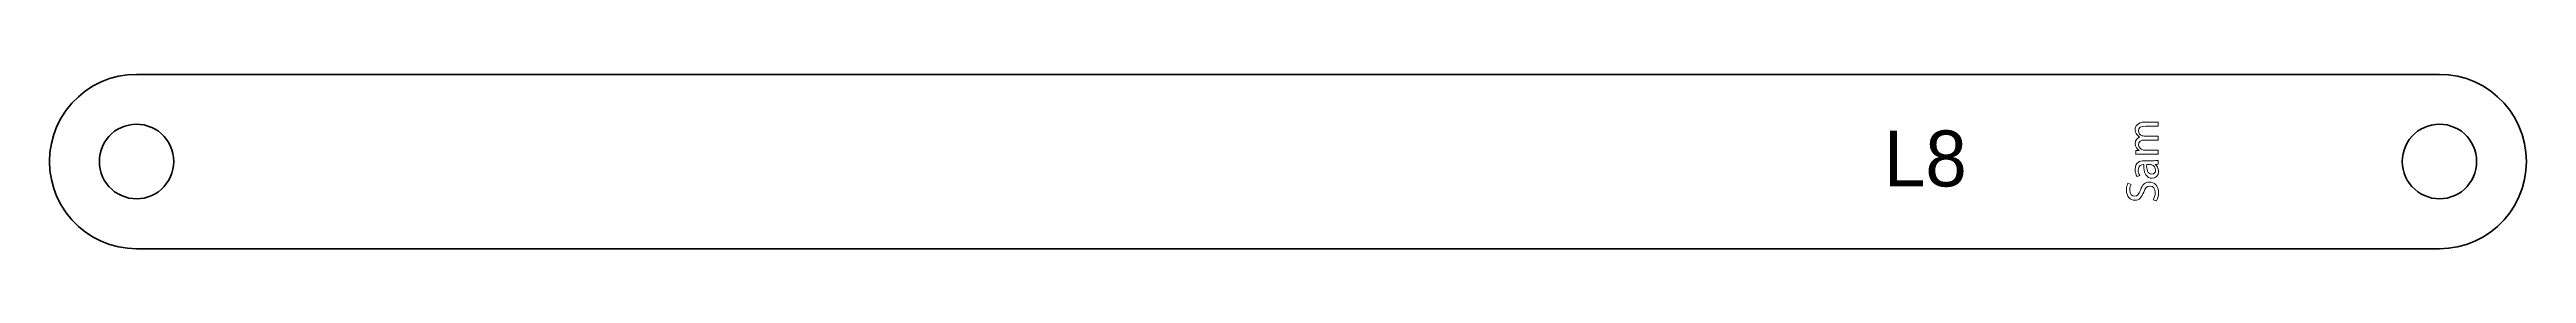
# Model space of a CAD drawing. Header units: millimetres. Extents: x 4 to 295, y -240 to -4.
# Drawn here: x 4.3 to 137.4, y -165.5 to -156.1 of the extents above; entities that cross this region are included whole.
import ezdxf

# ---------------------------------------------------------------- set-up
doc = ezdxf.new("R2010")
doc.units = ezdxf.units.MM
doc.header["$MEASUREMENT"] = 0
doc.layers.add('Layer 1', color=7, linetype='Continuous', lineweight=0)

# ---------------------------------------------------------------- blocks, each defined once
blk = doc.blocks.new('Block_19')
at = {"layer": 'Layer 1', "color": 240, "lineweight": 0, "true_color": 0xff1c24}
for points, knots in [([(116.75, -160.39), (116.63, -160.39), (116.53, -160.39), (116.43, -160.4), (116.43, -160.4), (116.43, -160.2), (116.43, -160.2), (116.43, -160.2), (116.62, -160.19), (116.62, -160.19), (116.62, -160.19), (116.62, -160.19), (116.62, -160.19), (116.51, -160.12), (116.4, -160.01), (116.4, -159.81), (116.4, -159.65), (116.5, -159.52), (116.64, -159.47), (116.64, -159.47), (116.64, -159.46), (116.64, -159.46), (116.58, -159.43), (116.52, -159.38), (116.49, -159.33), (116.43, -159.26), (116.4, -159.18), (116.4, -159.06), (116.4, -158.91), (116.51, -158.67), (116.92, -158.67), (116.92, -158.67), (117.63, -158.67), (117.63, -158.67), (117.63, -158.67), (117.63, -158.88), (117.63, -158.88), (117.63, -158.88), (116.95, -158.88), (116.95, -158.88), (116.72, -158.88), (116.58, -158.97), (116.58, -159.14), (116.58, -159.27), (116.67, -159.37), (116.78, -159.4), (116.81, -159.41), (116.85, -159.42), (116.89, -159.42), (116.89, -159.42), (117.63, -159.42), (117.63, -159.42), (117.63, -159.42), (117.63, -159.63), (117.63, -159.63), (117.63, -159.63), (116.91, -159.63), (116.91, -159.63), (116.72, -159.63), (116.58, -159.72), (116.58, -159.88), (116.58, -160.02), (116.69, -160.12), (116.8, -160.15), (116.83, -160.17), (116.87, -160.17), (116.91, -160.17), (116.91, -160.17), (117.63, -160.17), (117.63, -160.17), (117.63, -160.17), (117.63, -160.39), (117.63, -160.39), (117.63, -160.39), (116.75, -160.39), (116.75, -160.39)], [0, 0, 0, 0, 1, 1, 1, 2, 2, 2, 3, 3, 3, 4, 4, 4, 5, 5, 5, 6, 6, 6, 7, 7, 7, 8, 8, 8, 9, 9, 9, 10, 10, 10, 11, 11, 11, 12, 12, 12, 13, 13, 13, 14, 14, 14, 15, 15, 15, 16, 16, 16, 17, 17, 17, 18, 18, 18, 19, 19, 19, 20, 20, 20, 21, 21, 21, 22, 22, 22, 23, 23, 23, 24, 24, 24, 25, 25, 25, 25]), ([(117.63, -160.92), (117.63, -160.92), (117.48, -160.94), (117.48, -160.94), (117.48, -160.94), (117.48, -160.94), (117.48, -160.94), (117.57, -161.01), (117.66, -161.14), (117.66, -161.31), (117.66, -161.55), (117.49, -161.68), (117.31, -161.68), (117.02, -161.68), (116.86, -161.42), (116.87, -160.95), (116.87, -160.95), (116.84, -160.95), (116.84, -160.95), (116.74, -160.95), (116.56, -160.98), (116.56, -161.23), (116.56, -161.34), (116.6, -161.46), (116.65, -161.54), (116.65, -161.54), (116.51, -161.59), (116.51, -161.59), (116.44, -161.49), (116.4, -161.35), (116.4, -161.2), (116.4, -160.83), (116.65, -160.74), (116.89, -160.74), (116.89, -160.74), (117.34, -160.74), (117.34, -160.74), (117.45, -160.74), (117.55, -160.73), (117.63, -160.72), (117.63, -160.72), (117.63, -160.92), (117.63, -160.92)], [0, 0, 0, 0, 1, 1, 1, 2, 2, 2, 3, 3, 3, 4, 4, 4, 5, 5, 5, 6, 6, 6, 7, 7, 7, 8, 8, 8, 9, 9, 9, 10, 10, 10, 11, 11, 11, 12, 12, 12, 13, 13, 13, 14, 14, 14, 14]), ([(117.02, -160.95), (117.01, -161.19), (117.05, -161.46), (117.29, -161.46), (117.43, -161.46), (117.5, -161.36), (117.5, -161.25), (117.5, -161.1), (117.4, -161), (117.3, -160.96), (117.27, -160.95), (117.25, -160.95), (117.23, -160.95), (117.23, -160.95), (117.02, -160.95), (117.02, -160.95)], [0, 0, 0, 0, 1, 1, 1, 2, 2, 2, 3, 3, 3, 4, 4, 4, 5, 5, 5, 5]), ([(117.37, -162.84), (117.43, -162.74), (117.48, -162.6), (117.48, -162.45), (117.48, -162.23), (117.36, -162.1), (117.19, -162.1), (117.03, -162.1), (116.95, -162.19), (116.86, -162.42), (116.76, -162.69), (116.62, -162.86), (116.38, -162.86), (116.12, -162.86), (115.93, -162.64), (115.93, -162.32), (115.93, -162.14), (115.97, -162.02), (116.01, -161.95), (116.01, -161.95), (116.19, -162.01), (116.19, -162.01), (116.16, -162.06), (116.11, -162.17), (116.11, -162.32), (116.11, -162.55), (116.24, -162.64), (116.36, -162.64), (116.52, -162.64), (116.59, -162.54), (116.68, -162.31), (116.79, -162.02), (116.93, -161.88), (117.17, -161.88), (117.43, -161.88), (117.66, -162.07), (117.66, -162.47), (117.66, -162.63), (117.61, -162.8), (117.55, -162.89), (117.55, -162.89), (117.37, -162.84), (117.37, -162.84)], [0, 0, 0, 0, 1, 1, 1, 2, 2, 2, 3, 3, 3, 4, 4, 4, 5, 5, 5, 6, 6, 6, 7, 7, 7, 8, 8, 8, 9, 9, 9, 10, 10, 10, 11, 11, 11, 12, 12, 12, 13, 13, 13, 14, 14, 14, 14])]:
    blk.add_open_spline(points, degree=3, knots=knots, dxfattribs=at)

msp = doc.modelspace()

# ---------------------------------------------------------------- linework, layer by layer
at = {"layer": 'Layer 1', "color": 18, "lineweight": 35, "true_color": 0x000000}
for points, knots in [([(8.95, -165.46), (8.95, -165.46), (8.46, -165.43), (8.46, -165.43), (8.46, -165.43), (7.97, -165.35), (7.97, -165.35), (7.97, -165.35), (7.5, -165.23), (7.5, -165.23), (7.5, -165.23), (7.04, -165.05), (7.04, -165.05), (7.04, -165.05), (6.61, -164.83), (6.61, -164.83), (6.61, -164.83), (6.2, -164.56), (6.2, -164.56), (6.2, -164.56), (5.82, -164.26), (5.82, -164.26), (5.82, -164.26), (5.47, -163.91), (5.47, -163.91), (5.47, -163.91), (5.16, -163.53), (5.16, -163.53), (5.16, -163.53), (4.9, -163.12), (4.9, -163.12), (4.9, -163.12), (4.67, -162.68), (4.67, -162.68), (4.67, -162.68), (4.5, -162.23), (4.5, -162.23), (4.5, -162.23), (4.37, -161.75), (4.37, -161.75), (4.37, -161.75), (4.29, -161.27), (4.29, -161.27), (4.29, -161.27), (4.27, -160.78), (4.27, -160.78), (4.27, -160.78), (4.29, -160.29), (4.29, -160.29), (4.29, -160.29), (4.37, -159.81), (4.37, -159.81), (4.37, -159.81), (4.5, -159.34), (4.5, -159.34), (4.5, -159.34), (4.67, -158.88), (4.67, -158.88), (4.67, -158.88), (4.9, -158.44), (4.9, -158.44), (4.9, -158.44), (5.16, -158.03), (5.16, -158.03), (5.16, -158.03), (5.47, -157.65), (5.47, -157.65), (5.47, -157.65), (5.82, -157.31), (5.82, -157.31), (5.82, -157.31), (6.2, -157), (6.2, -157), (6.2, -157), (6.61, -156.73), (6.61, -156.73), (6.61, -156.73), (7.04, -156.51), (7.04, -156.51), (7.04, -156.51), (7.5, -156.33), (7.5, -156.33), (7.5, -156.33), (7.97, -156.21), (7.97, -156.21), (7.97, -156.21), (8.46, -156.13), (8.46, -156.13), (8.46, -156.13), (8.95, -156.11), (8.95, -156.11), (8.95, -156.11), (132.76, -156.11), (132.76, -156.11), (132.76, -156.11), (133.25, -156.13), (133.25, -156.13), (133.25, -156.13), (133.73, -156.21), (133.73, -156.21), (133.73, -156.21), (134.21, -156.33), (134.21, -156.33), (134.21, -156.33), (134.66, -156.51), (134.66, -156.51), (134.66, -156.51), (135.1, -156.73), (135.1, -156.73), (135.1, -156.73), (135.51, -157), (135.51, -157), (135.51, -157), (135.89, -157.31), (135.89, -157.31), (135.89, -157.31), (136.24, -157.65), (136.24, -157.65), (136.24, -157.65), (136.55, -158.03), (136.55, -158.03), (136.55, -158.03), (136.81, -158.44), (136.81, -158.44), (136.81, -158.44), (137.03, -158.88), (137.03, -158.88), (137.03, -158.88), (137.21, -159.34), (137.21, -159.34), (137.21, -159.34), (137.34, -159.81), (137.34, -159.81), (137.34, -159.81), (137.41, -160.29), (137.41, -160.29), (137.41, -160.29), (137.44, -160.78), (137.44, -160.78), (137.44, -160.78), (137.41, -161.27), (137.41, -161.27), (137.41, -161.27), (137.34, -161.75), (137.34, -161.75), (137.34, -161.75), (137.21, -162.23), (137.21, -162.23), (137.21, -162.23), (137.03, -162.68), (137.03, -162.68), (137.03, -162.68), (136.81, -163.12), (136.81, -163.12), (136.81, -163.12), (136.55, -163.53), (136.55, -163.53), (136.55, -163.53), (136.24, -163.91), (136.24, -163.91), (136.24, -163.91), (135.89, -164.26), (135.89, -164.26), (135.89, -164.26), (135.51, -164.56), (135.51, -164.56), (135.51, -164.56), (135.1, -164.83), (135.1, -164.83), (135.1, -164.83), (134.66, -165.05), (134.66, -165.05), (134.66, -165.05), (134.21, -165.23), (134.21, -165.23), (134.21, -165.23), (133.73, -165.35), (133.73, -165.35), (133.73, -165.35), (133.25, -165.43), (133.25, -165.43), (133.25, -165.43), (132.76, -165.46), (132.76, -165.46), (132.76, -165.46), (8.95, -165.46), (8.95, -165.46)], [0, 0, 0, 0, 1, 1, 1, 2, 2, 2, 3, 3, 3, 4, 4, 4, 5, 5, 5, 6, 6, 6, 7, 7, 7, 8, 8, 8, 9, 9, 9, 10, 10, 10, 11, 11, 11, 12, 12, 12, 13, 13, 13, 14, 14, 14, 15, 15, 15, 16, 16, 16, 17, 17, 17, 18, 18, 18, 19, 19, 19, 20, 20, 20, 21, 21, 21, 22, 22, 22, 23, 23, 23, 24, 24, 24, 25, 25, 25, 26, 26, 26, 27, 27, 27, 28, 28, 28, 29, 29, 29, 30, 30, 30, 31, 31, 31, 32, 32, 32, 33, 33, 33, 34, 34, 34, 35, 35, 35, 36, 36, 36, 37, 37, 37, 38, 38, 38, 39, 39, 39, 40, 40, 40, 41, 41, 41, 42, 42, 42, 43, 43, 43, 44, 44, 44, 45, 45, 45, 46, 46, 46, 47, 47, 47, 48, 48, 48, 49, 49, 49, 50, 50, 50, 51, 51, 51, 52, 52, 52, 53, 53, 53, 54, 54, 54, 55, 55, 55, 56, 56, 56, 57, 57, 57, 58, 58, 58, 59, 59, 59, 60, 60, 60, 61, 61, 61, 62, 62, 62, 62]), ([(10.85, -160.16), (10.85, -160.16), (10.77, -159.97), (10.77, -159.97), (10.77, -159.97), (10.68, -159.78), (10.68, -159.78), (10.68, -159.78), (10.56, -159.6), (10.56, -159.6), (10.56, -159.6), (10.43, -159.44), (10.43, -159.44), (10.43, -159.44), (10.28, -159.29), (10.28, -159.29), (10.28, -159.29), (10.12, -159.16), (10.12, -159.16), (10.12, -159.16), (9.94, -159.05), (9.94, -159.05), (9.94, -159.05), (9.76, -158.95), (9.76, -158.95), (9.76, -158.95), (9.56, -158.88), (9.56, -158.88), (9.56, -158.88), (9.36, -158.82), (9.36, -158.82), (9.36, -158.82), (9.15, -158.79), (9.15, -158.79), (9.15, -158.79), (8.94, -158.78), (8.94, -158.78), (8.94, -158.78), (8.73, -158.79), (8.73, -158.79), (8.73, -158.79), (8.53, -158.83), (8.53, -158.83), (8.53, -158.83), (8.32, -158.88), (8.32, -158.88), (8.32, -158.88), (8.13, -158.96), (8.13, -158.96), (8.13, -158.96), (7.94, -159.05), (7.94, -159.05), (7.94, -159.05), (7.77, -159.16), (7.77, -159.16), (7.77, -159.16), (7.6, -159.3), (7.6, -159.3), (7.6, -159.3), (7.46, -159.44), (7.46, -159.44), (7.46, -159.44), (7.33, -159.61), (7.33, -159.61), (7.33, -159.61), (7.21, -159.78), (7.21, -159.78), (7.21, -159.78), (7.12, -159.97), (7.12, -159.97), (7.12, -159.97), (7.04, -160.17), (7.04, -160.17), (7.04, -160.17), (6.99, -160.37), (6.99, -160.37), (6.99, -160.37), (6.96, -160.57), (6.96, -160.57), (6.96, -160.57), (6.95, -160.78), (6.95, -160.78), (6.95, -160.78), (6.96, -160.99), (6.96, -160.99), (6.96, -160.99), (6.99, -161.2), (6.99, -161.2), (6.99, -161.2), (7.04, -161.4), (7.04, -161.4), (7.04, -161.4), (7.12, -161.6), (7.12, -161.6), (7.12, -161.6), (7.21, -161.78), (7.21, -161.78), (7.21, -161.78), (7.33, -161.96), (7.33, -161.96), (7.33, -161.96), (7.46, -162.12), (7.46, -162.12), (7.46, -162.12), (7.61, -162.27), (7.61, -162.27), (7.61, -162.27), (7.77, -162.4), (7.77, -162.4), (7.77, -162.4), (7.95, -162.51), (7.95, -162.51), (7.95, -162.51), (8.13, -162.61), (8.13, -162.61), (8.13, -162.61), (8.33, -162.68), (8.33, -162.68), (8.33, -162.68), (8.53, -162.74), (8.53, -162.74), (8.53, -162.74), (8.74, -162.77), (8.74, -162.77), (8.74, -162.77), (8.95, -162.78), (8.95, -162.78), (8.95, -162.78), (9.16, -162.77), (9.16, -162.77), (9.16, -162.77), (9.36, -162.74), (9.36, -162.74), (9.36, -162.74), (9.57, -162.68), (9.57, -162.68), (9.57, -162.68), (9.76, -162.61), (9.76, -162.61), (9.76, -162.61), (9.95, -162.51), (9.95, -162.51), (9.95, -162.51), (10.12, -162.4), (10.12, -162.4), (10.12, -162.4), (10.29, -162.27), (10.29, -162.27), (10.29, -162.27), (10.43, -162.12), (10.43, -162.12), (10.43, -162.12), (10.56, -161.95), (10.56, -161.95), (10.56, -161.95), (10.68, -161.78), (10.68, -161.78), (10.68, -161.78), (10.77, -161.59), (10.77, -161.59), (10.77, -161.59), (10.85, -161.4), (10.85, -161.4), (10.85, -161.4), (10.9, -161.19), (10.9, -161.19), (10.9, -161.19), (10.93, -160.99), (10.93, -160.99), (10.93, -160.99), (10.95, -160.78), (10.95, -160.78), (10.95, -160.78), (10.93, -160.57), (10.93, -160.57), (10.93, -160.57), (10.9, -160.36), (10.9, -160.36), (10.9, -160.36), (10.85, -160.16), (10.85, -160.16)], [0, 0, 0, 0, 1, 1, 1, 2, 2, 2, 3, 3, 3, 4, 4, 4, 5, 5, 5, 6, 6, 6, 7, 7, 7, 8, 8, 8, 9, 9, 9, 10, 10, 10, 11, 11, 11, 12, 12, 12, 13, 13, 13, 14, 14, 14, 15, 15, 15, 16, 16, 16, 17, 17, 17, 18, 18, 18, 19, 19, 19, 20, 20, 20, 21, 21, 21, 22, 22, 22, 23, 23, 23, 24, 24, 24, 25, 25, 25, 26, 26, 26, 27, 27, 27, 28, 28, 28, 29, 29, 29, 30, 30, 30, 31, 31, 31, 32, 32, 32, 33, 33, 33, 34, 34, 34, 35, 35, 35, 36, 36, 36, 37, 37, 37, 38, 38, 38, 39, 39, 39, 40, 40, 40, 41, 41, 41, 42, 42, 42, 43, 43, 43, 44, 44, 44, 45, 45, 45, 46, 46, 46, 47, 47, 47, 48, 48, 48, 49, 49, 49, 50, 50, 50, 51, 51, 51, 52, 52, 52, 53, 53, 53, 54, 54, 54, 55, 55, 55, 56, 56, 56, 57, 57, 57, 58, 58, 58, 59, 59, 59, 60, 60, 60, 60]), ([(134.66, -160.16), (134.66, -160.16), (134.59, -159.97), (134.59, -159.97), (134.59, -159.97), (134.49, -159.78), (134.49, -159.78), (134.49, -159.78), (134.38, -159.6), (134.38, -159.6), (134.38, -159.6), (134.25, -159.44), (134.25, -159.44), (134.25, -159.44), (134.1, -159.29), (134.1, -159.29), (134.1, -159.29), (133.94, -159.16), (133.94, -159.16), (133.94, -159.16), (133.76, -159.05), (133.76, -159.05), (133.76, -159.05), (133.57, -158.95), (133.57, -158.95), (133.57, -158.95), (133.38, -158.88), (133.38, -158.88), (133.38, -158.88), (133.18, -158.82), (133.18, -158.82), (133.18, -158.82), (132.97, -158.79), (132.97, -158.79), (132.97, -158.79), (132.76, -158.78), (132.76, -158.78), (132.76, -158.78), (132.55, -158.79), (132.55, -158.79), (132.55, -158.79), (132.34, -158.83), (132.34, -158.83), (132.34, -158.83), (132.14, -158.88), (132.14, -158.88), (132.14, -158.88), (131.95, -158.96), (131.95, -158.96), (131.95, -158.96), (131.76, -159.05), (131.76, -159.05), (131.76, -159.05), (131.58, -159.16), (131.58, -159.16), (131.58, -159.16), (131.42, -159.3), (131.42, -159.3), (131.42, -159.3), (131.27, -159.44), (131.27, -159.44), (131.27, -159.44), (131.14, -159.61), (131.14, -159.61), (131.14, -159.61), (131.03, -159.78), (131.03, -159.78), (131.03, -159.78), (130.93, -159.97), (130.93, -159.97), (130.93, -159.97), (130.86, -160.17), (130.86, -160.17), (130.86, -160.17), (130.81, -160.37), (130.81, -160.37), (130.81, -160.37), (130.77, -160.57), (130.77, -160.57), (130.77, -160.57), (130.76, -160.78), (130.76, -160.78), (130.76, -160.78), (130.77, -160.99), (130.77, -160.99), (130.77, -160.99), (130.81, -161.2), (130.81, -161.2), (130.81, -161.2), (130.86, -161.4), (130.86, -161.4), (130.86, -161.4), (130.94, -161.6), (130.94, -161.6), (130.94, -161.6), (131.03, -161.78), (131.03, -161.78), (131.03, -161.78), (131.15, -161.96), (131.15, -161.96), (131.15, -161.96), (131.28, -162.12), (131.28, -162.12), (131.28, -162.12), (131.43, -162.27), (131.43, -162.27), (131.43, -162.27), (131.59, -162.4), (131.59, -162.4), (131.59, -162.4), (131.76, -162.51), (131.76, -162.51), (131.76, -162.51), (131.95, -162.61), (131.95, -162.61), (131.95, -162.61), (132.15, -162.68), (132.15, -162.68), (132.15, -162.68), (132.35, -162.74), (132.35, -162.74), (132.35, -162.74), (132.56, -162.77), (132.56, -162.77), (132.56, -162.77), (132.77, -162.78), (132.77, -162.78), (132.77, -162.78), (132.97, -162.77), (132.97, -162.77), (132.97, -162.77), (133.18, -162.74), (133.18, -162.74), (133.18, -162.74), (133.38, -162.68), (133.38, -162.68), (133.38, -162.68), (133.58, -162.61), (133.58, -162.61), (133.58, -162.61), (133.76, -162.51), (133.76, -162.51), (133.76, -162.51), (133.94, -162.4), (133.94, -162.4), (133.94, -162.4), (134.1, -162.27), (134.1, -162.27), (134.1, -162.27), (134.25, -162.12), (134.25, -162.12), (134.25, -162.12), (134.38, -161.95), (134.38, -161.95), (134.38, -161.95), (134.5, -161.78), (134.5, -161.78), (134.5, -161.78), (134.59, -161.59), (134.59, -161.59), (134.59, -161.59), (134.67, -161.4), (134.67, -161.4), (134.67, -161.4), (134.72, -161.19), (134.72, -161.19), (134.72, -161.19), (134.75, -160.99), (134.75, -160.99), (134.75, -160.99), (134.76, -160.78), (134.76, -160.78), (134.76, -160.78), (134.75, -160.57), (134.75, -160.57), (134.75, -160.57), (134.72, -160.36), (134.72, -160.36), (134.72, -160.36), (134.66, -160.16), (134.66, -160.16)], [0, 0, 0, 0, 1, 1, 1, 2, 2, 2, 3, 3, 3, 4, 4, 4, 5, 5, 5, 6, 6, 6, 7, 7, 7, 8, 8, 8, 9, 9, 9, 10, 10, 10, 11, 11, 11, 12, 12, 12, 13, 13, 13, 14, 14, 14, 15, 15, 15, 16, 16, 16, 17, 17, 17, 18, 18, 18, 19, 19, 19, 20, 20, 20, 21, 21, 21, 22, 22, 22, 23, 23, 23, 24, 24, 24, 25, 25, 25, 26, 26, 26, 27, 27, 27, 28, 28, 28, 29, 29, 29, 30, 30, 30, 31, 31, 31, 32, 32, 32, 33, 33, 33, 34, 34, 34, 35, 35, 35, 36, 36, 36, 37, 37, 37, 38, 38, 38, 39, 39, 39, 40, 40, 40, 41, 41, 41, 42, 42, 42, 43, 43, 43, 44, 44, 44, 45, 45, 45, 46, 46, 46, 47, 47, 47, 48, 48, 48, 49, 49, 49, 50, 50, 50, 51, 51, 51, 52, 52, 52, 53, 53, 53, 54, 54, 54, 55, 55, 55, 56, 56, 56, 57, 57, 57, 58, 58, 58, 59, 59, 59, 60, 60, 60, 60])]:
    msp.add_open_spline(points, degree=3, knots=knots, dxfattribs=at)

# ---------------------------------------------------------------- block references
at = {"layer": 'Layer 1'}
msp.add_blockref('Block_19', (0, 0), dxfattribs=at)

# ---------------------------------------------------------------- texts
at = {"layer": 'Layer 1', "insert": (102.89, -162.16), "char_height": 0.2, "attachment_point": 7}
msp.add_mtext('\\C240;\\c2366701;\\FMyriad Pro|b0|i0|c1;\\H2.997200;\\W1.000000;L8', dxfattribs=at)

doc.saveas('drawing.dxf')
